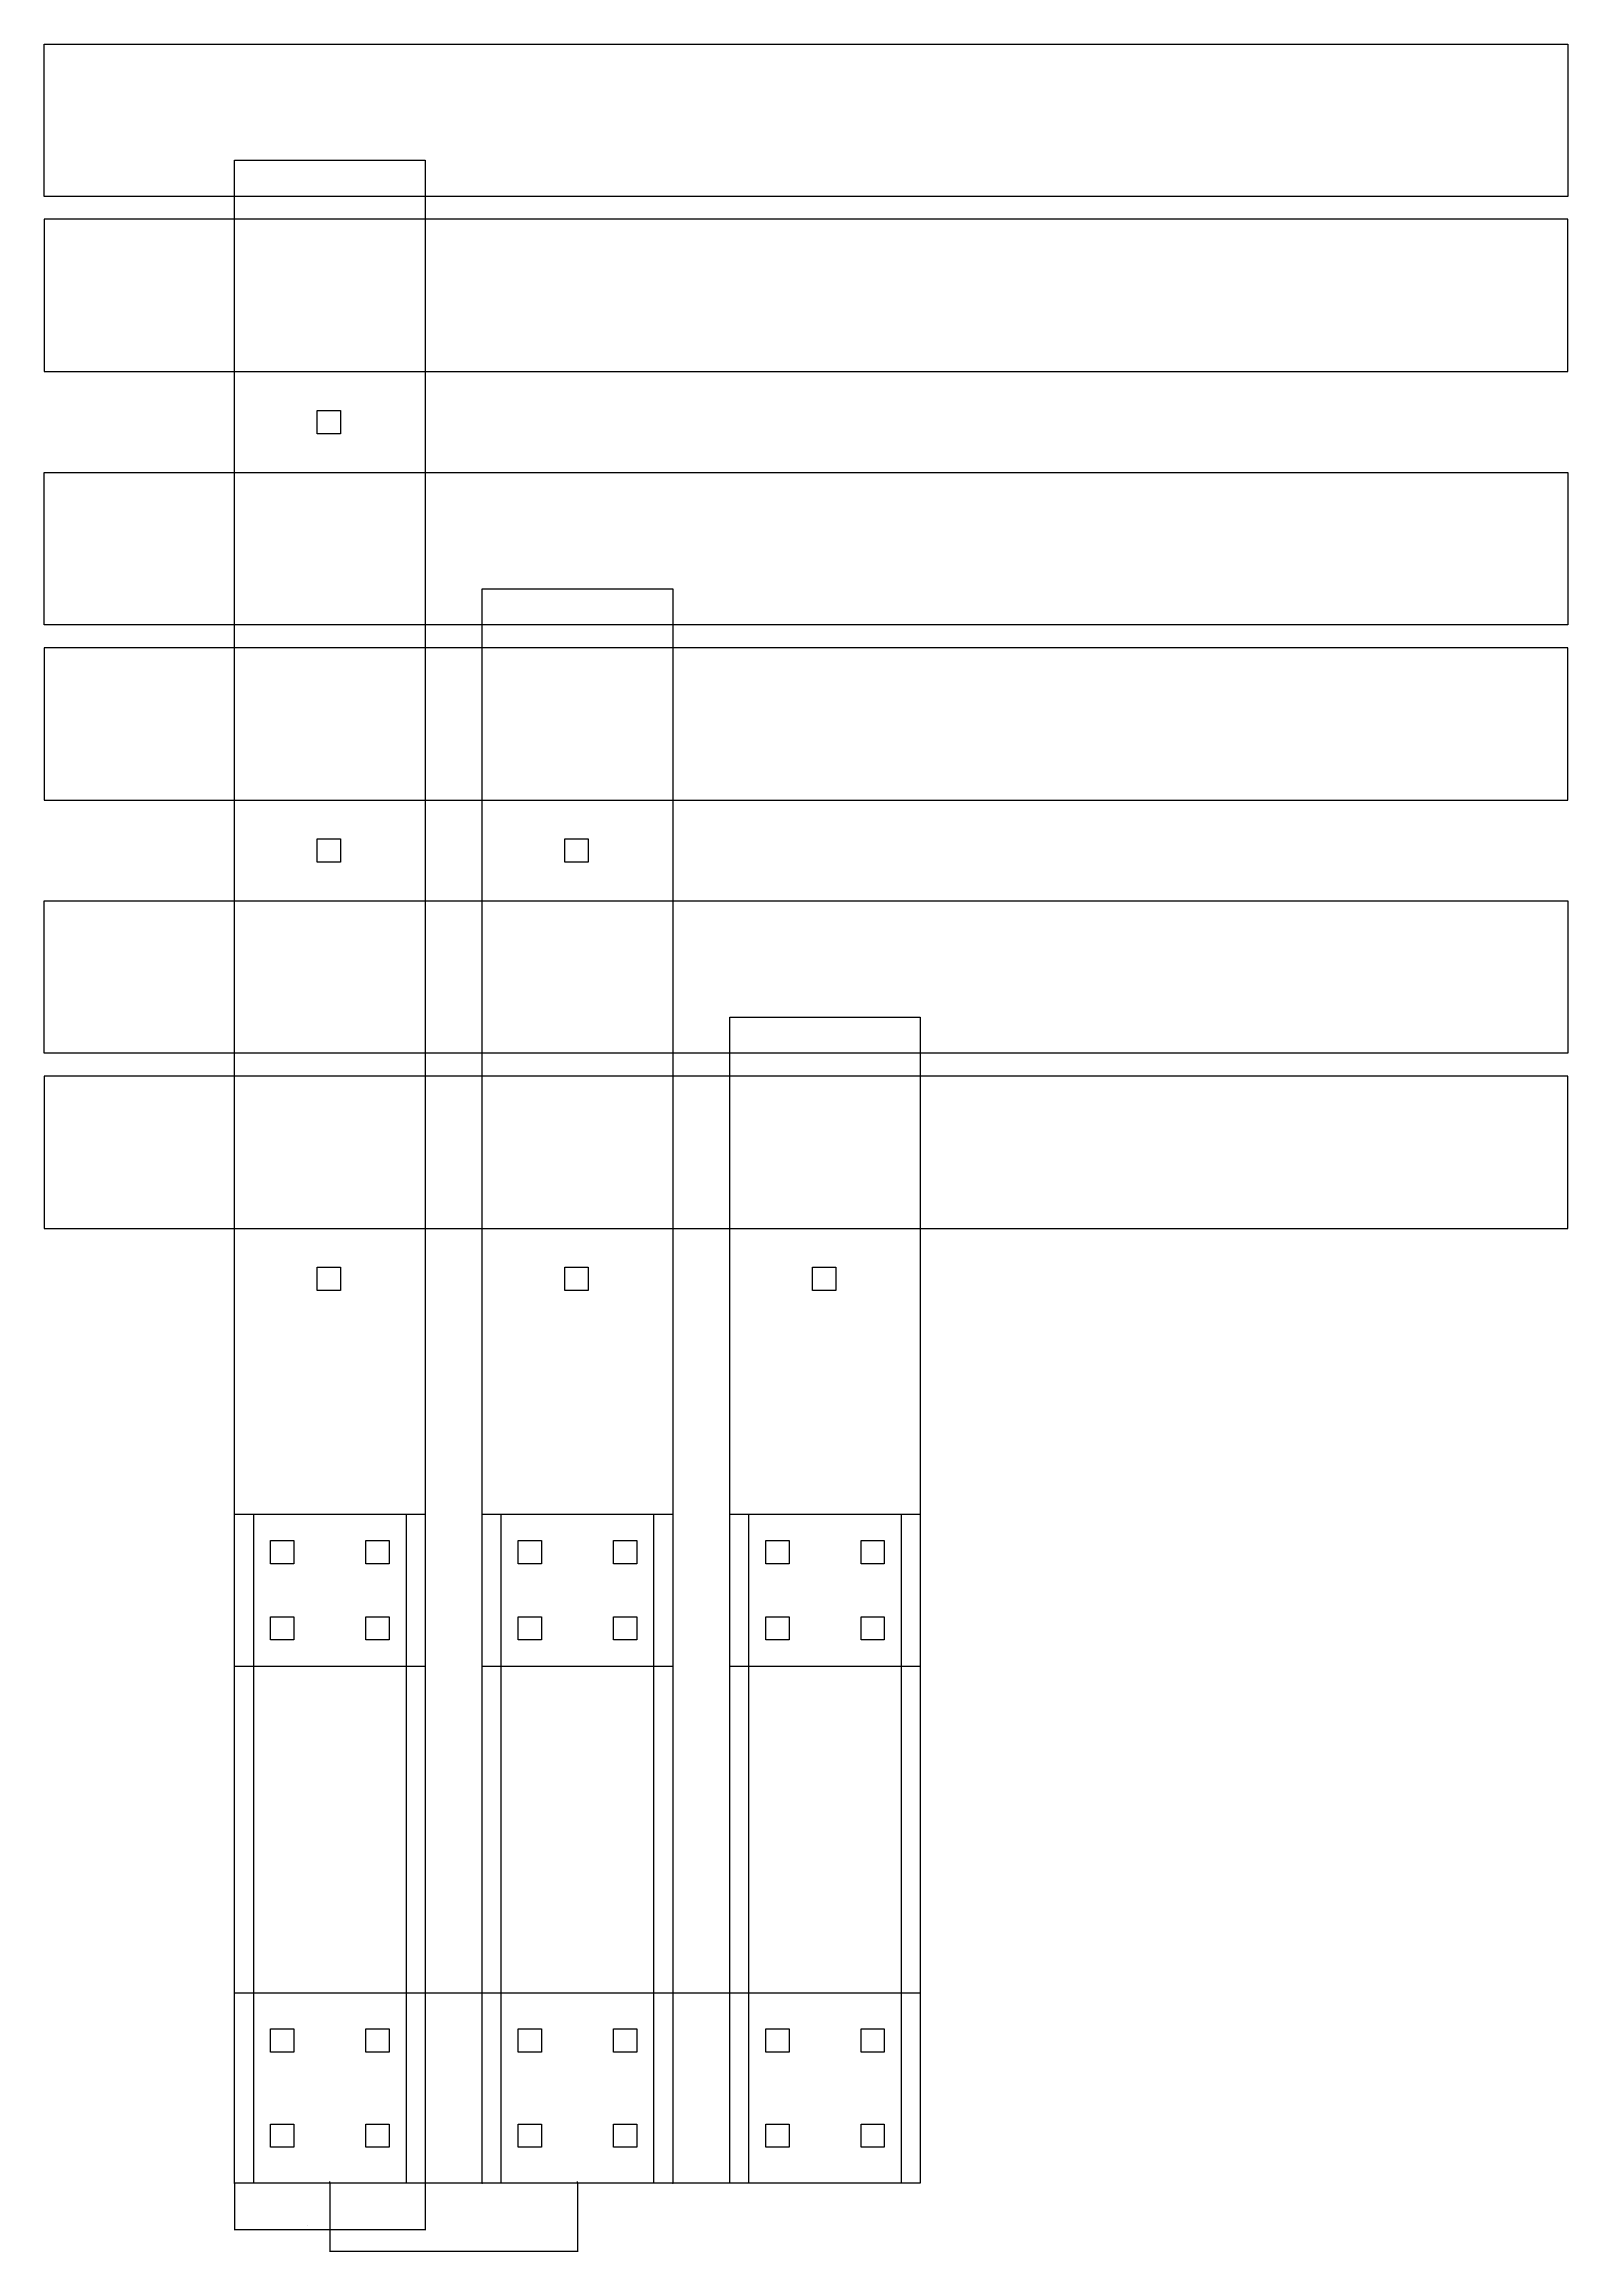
# Model space of a CAD drawing. Header units: millimetres. Extents: x -569 to 1240, y -1079 to 80.
# Drawn here: x 440 to 1240, y -1079 to 80 of the extents above; entities that cross this region are included whole.
import ezdxf

# ---------------------------------------------------------------- set-up
doc = ezdxf.new("R2010")
doc.units = ezdxf.units.MM
doc.layers.add('1', color=7, linetype='CONTINUOUS')
doc.dimstyles.get("Standard").update_dxf_attribs({"dimtxt": 0.18, "dimasz": 0.18, "dimexe": 0.18, "dimexo": 0.0625, "dimgap": 0.09, "dimtad": 0, "dimtih": 1, "dimtoh": 1, "dimdec": 4, "dimzin": 0, "dimdsep": 46, "dimtxsty": 'Standard', "dimcen": 0.09, "dimadec": 0, "dimazin": 0, "dimtfac": 1, "dimtdec": 4, "dimtofl": 0, "dimtmove": 0, "dimatfit": 3, "dimfxl": 1, "dimtolj": 1, "dimtzin": 0, "dimarcsym": 0})

# ---------------------------------------------------------------- blocks, each defined once
blk = doc.blocks.new('*D1')
at = {"layer": '1', "color": 0, "linetype": 'ByBlock', "lineweight": -2}
for p, q in [((590, -1043.6), (590, -1079.5)), ((720, -1043.6), (720, -1079.5)), ((720, -1079.3), (590, -1079.3))]:
    blk.add_line(p, q, dxfattribs=at)
for points in [[(590, -1079.3), (590.2, -1079.3), (590.2, -1079.3)], [(720, -1079.3), (719.8, -1079.3), (719.8, -1079.3)]]:
    blk.add_solid(points, dxfattribs=at)
at = {"layer": '1', "color": 0, "linetype": 'CONTINUOUS', "lineweight": -2, "insert": (656.3, -1077.1), "char_height": 0.18, "width": 0.94, "attachment_point": 5}
blk.add_mtext('130.0000', dxfattribs=at)
blk = doc.blocks.new('*D2')
at = {"layer": '1', "color": 0, "linetype": 'ByBlock', "lineweight": -2}
for p, q in [((540, -1043.6), (540, -1068.1)), ((640, -1043.6), (640, -1068.1)), ((640, -1067.9), (540, -1067.9))]:
    blk.add_line(p, q, dxfattribs=at)
for points in [[(540, -1067.9), (540.2, -1067.9), (540.2, -1067.9)], [(640, -1067.9), (639.8, -1067.9), (639.8, -1067.9)]]:
    blk.add_solid(points, dxfattribs=at)
at = {"layer": '1', "color": 0, "linetype": 'CONTINUOUS', "lineweight": -2, "insert": (578.6, -1065.6), "char_height": 0.18, "width": 0.94, "attachment_point": 5}
blk.add_mtext('100.0000', dxfattribs=at)

msp = doc.modelspace()

# ---------------------------------------------------------------- linework, layer by layer
at = {"layer": '1', "color": 7, "linetype": 'CONTINUOUS'}
for p, q in [((440, 80), (1240, 80)), ((440, 0), (440, 80)), ((1240, 80), (1240, 0)), ((540, 19), (640, 19)), ((540, -772), (540, 19)), ((640, 19), (640, -772)), ((1240, 0), (440, 0)), ((1240, -12), (440, -12)), ((440, -12), (440, -92)), ((1240, -92), (1240, -12)), ((440, -92), (1240, -92)), ((583.4, -112.4), (595.6, -112.4)), ((583.4, -124.6), (583.4, -112.4)), ((595.6, -112.4), (595.6, -124.6)), ((595.6, -124.6), (583.4, -124.6)), ((440, -145), (1240, -145)), ((440, -225), (440, -145)), ((1240, -145), (1240, -225)), ((670, -206), (770, -206)), ((670, -772), (670, -206)), ((770, -206), (770, -772)), ((1240, -225), (440, -225)), ((1240, -237), (440, -237)), ((440, -237), (440, -317)), ((1240, -317), (1240, -237)), ((440, -317), (1240, -317)), ((583.4, -349.6), (583.4, -337.4)), ((583.4, -337.4), (595.6, -337.4)), ((595.6, -337.4), (595.6, -349.6)), ((713.4, -337.4), (725.6, -337.4)), ((713.4, -349.6), (713.4, -337.4)), ((725.6, -337.4), (725.6, -349.6)), ((595.6, -349.6), (583.4, -349.6)), ((725.6, -349.6), (713.4, -349.6)), ((440, -370), (1240, -370)), ((440, -450), (440, -370)), ((1240, -370), (1240, -450)), ((800, -431), (900, -431)), ((800, -772), (800, -431)), ((900, -431), (900, -772)), ((1240, -450), (440, -450)), ((1240, -462), (440, -462)), ((440, -462), (440, -542)), ((1240, -542), (1240, -462)), ((440, -542), (1240, -542)), ((583.4, -562.4), (595.6, -562.4)), ((583.4, -574.6), (583.4, -562.4)), ((595.6, -562.4), (595.6, -574.6)), ((713.4, -574.6), (713.4, -562.4)), ((713.4, -562.4), (725.6, -562.4)), ((725.6, -562.4), (725.6, -574.6)), ((843.4, -562.4), (855.6, -562.4)), ((843.4, -574.6), (843.4, -562.4)), ((855.6, -562.4), (855.6, -574.6)), ((595.6, -574.6), (583.4, -574.6)), ((725.6, -574.6), (713.4, -574.6)), ((855.6, -574.6), (843.4, -574.6)), ((558.9, -705.9), (571.1, -705.9)), ((558.9, -718.1), (558.9, -705.9)), ((571.1, -705.9), (571.1, -718.1)), ((608.9, -705.9), (621.1, -705.9)), ((608.9, -718.1), (608.9, -705.9)), ((621.1, -705.9), (621.1, -718.1)), ((688.9, -718.1), (688.9, -705.9)), ((688.9, -705.9), (701.1, -705.9)), ((701.1, -705.9), (701.1, -718.1)), ((738.9, -718.1), (738.9, -705.9)), ((738.9, -705.9), (751.1, -705.9)), ((751.1, -705.9), (751.1, -718.1)), ((818.9, -705.9), (831.1, -705.9)), ((818.9, -718.1), (818.9, -705.9)), ((831.1, -705.9), (831.1, -718.1)), ((868.9, -705.9), (881.1, -705.9)), ((868.9, -718.1), (868.9, -705.9)), ((881.1, -705.9), (881.1, -718.1)), ((571.1, -718.1), (558.9, -718.1)), ((621.1, -718.1), (608.9, -718.1)), ((701.1, -718.1), (688.9, -718.1)), ((751.1, -718.1), (738.9, -718.1)), ((831.1, -718.1), (818.9, -718.1)), ((881.1, -718.1), (868.9, -718.1)), ((558.9, -745.9), (571.1, -745.9)), ((558.9, -758.1), (558.9, -745.9)), ((571.1, -745.9), (571.1, -758.1)), ((608.9, -745.9), (621.1, -745.9)), ((608.9, -758.1), (608.9, -745.9)), ((621.1, -745.9), (621.1, -758.1)), ((688.9, -758.1), (688.9, -745.9)), ((688.9, -745.9), (701.1, -745.9)), ((701.1, -745.9), (701.1, -758.1)), ((738.9, -758.1), (738.9, -745.9)), ((738.9, -745.9), (751.1, -745.9)), ((751.1, -745.9), (751.1, -758.1)), ((818.9, -745.9), (831.1, -745.9)), ((818.9, -758.1), (818.9, -745.9)), ((831.1, -745.9), (831.1, -758.1)), ((868.9, -745.9), (881.1, -745.9)), ((868.9, -758.1), (868.9, -745.9)), ((881.1, -745.9), (881.1, -758.1)), ((571.1, -758.1), (558.9, -758.1)), ((621.1, -758.1), (608.9, -758.1)), ((701.1, -758.1), (688.9, -758.1)), ((751.1, -758.1), (738.9, -758.1)), ((831.1, -758.1), (818.9, -758.1)), ((881.1, -758.1), (868.9, -758.1)), ((640, -772), (540, -772)), ((770, -772), (670, -772)), ((900, -772), (800, -772)), ((540, -943.5), (900, -943.5)), ((540, -1043.5), (540, -943.5)), ((900, -943.5), (900, -1043.5)), ((558.9, -974.6), (558.9, -962.4)), ((558.9, -962.4), (571.1, -962.4)), ((571.1, -962.4), (571.1, -974.6)), ((608.9, -974.6), (608.9, -962.4)), ((608.9, -962.4), (621.1, -962.4)), ((621.1, -962.4), (621.1, -974.6)), ((688.9, -962.4), (701.1, -962.4)), ((688.9, -974.6), (688.9, -962.4)), ((701.1, -962.4), (701.1, -974.6)), ((738.9, -962.4), (751.1, -962.4)), ((738.9, -974.6), (738.9, -962.4)), ((751.1, -962.4), (751.1, -974.6)), ((818.9, -974.6), (818.9, -962.4)), ((818.9, -962.4), (831.1, -962.4)), ((831.1, -962.4), (831.1, -974.6)), ((868.9, -974.6), (868.9, -962.4)), ((868.9, -962.4), (881.1, -962.4)), ((881.1, -962.4), (881.1, -974.6)), ((571.1, -974.6), (558.9, -974.6)), ((621.1, -974.6), (608.9, -974.6)), ((701.1, -974.6), (688.9, -974.6)), ((751.1, -974.6), (738.9, -974.6)), ((831.1, -974.6), (818.9, -974.6)), ((881.1, -974.6), (868.9, -974.6)), ((558.9, -1024.6), (558.9, -1012.4)), ((558.9, -1012.4), (571.1, -1012.4)), ((571.1, -1012.4), (571.1, -1024.6)), ((608.9, -1024.6), (608.9, -1012.4)), ((608.9, -1012.4), (621.1, -1012.4)), ((621.1, -1012.4), (621.1, -1024.6)), ((688.9, -1012.4), (701.1, -1012.4)), ((688.9, -1024.6), (688.9, -1012.4)), ((701.1, -1012.4), (701.1, -1024.6)), ((738.9, -1012.4), (751.1, -1012.4)), ((738.9, -1024.6), (738.9, -1012.4)), ((751.1, -1012.4), (751.1, -1024.6)), ((818.9, -1024.6), (818.9, -1012.4)), ((818.9, -1012.4), (831.1, -1012.4)), ((831.1, -1012.4), (831.1, -1024.6)), ((868.9, -1024.6), (868.9, -1012.4)), ((868.9, -1012.4), (881.1, -1012.4)), ((881.1, -1012.4), (881.1, -1024.6)), ((571.1, -1024.6), (558.9, -1024.6)), ((621.1, -1024.6), (608.9, -1024.6)), ((701.1, -1024.6), (688.9, -1024.6)), ((751.1, -1024.6), (738.9, -1024.6)), ((831.1, -1024.6), (818.9, -1024.6)), ((881.1, -1024.6), (868.9, -1024.6)), ((900, -1043.5), (540, -1043.5))]:
    msp.add_line(p, q, dxfattribs=at)
at = {"layer": '1', "color": 1, "linetype": 'CONTINUOUS'}
for p, q in [((540, -692), (640, -692)), ((540, -1043.5), (540, -692)), ((640, -692), (640, -1043.5)), ((670, -692), (770, -692)), ((670, -1043.5), (670, -692)), ((770, -692), (770, -1043.5)), ((800, -692), (900, -692)), ((800, -1043.5), (800, -692)), ((900, -692), (900, -1043.5)), ((640, -1043.5), (540, -1043.5)), ((770, -1043.5), (670, -1043.5)), ((900, -1043.5), (800, -1043.5))]:
    msp.add_line(p, q, dxfattribs=at)
at = {"layer": '1', "color": 2, "linetype": 'CONTINUOUS'}
for p, q in [((550, -1043.5), (550, -692)), ((630, -692), (630, -1043.5)), ((680, -1043.5), (680, -692)), ((760, -692), (760, -1043.5)), ((810, -1043.5), (810, -692)), ((890, -692), (890, -1043.5))]:
    msp.add_line(p, q, dxfattribs=at)
at = {"layer": '1', "color": 3, "linetype": 'CONTINUOUS'}
for p, q in [((590, -1043.5), (590, -1042.5)), ((590, -1043.5), (590, -1044.5)), ((720, -1043.5), (720, -1042.5)), ((720, -1043.5), (720, -1044.5))]:
    msp.add_line(p, q, dxfattribs=at)
at = {"layer": '1', "color": 3}
for p in [(800, -692), (540, -1043.5), (590, -1043.5), (640, -1043.5), (670, -1043.5), (720, -1043.5), (770, -1043.5)]:
    msp.add_point(p, dxfattribs=at)

# ---------------------------------------------------------------- dimensions: what is measured, and where the dimension line sits
at = {"layer": '1'}
for base, p1, p2, picture, middle in [((540, -1067.89037), (640, -1043.5), (540, -1043.5), '*D2', (578.56603, -1065.64037)), ((590, -1079.31676), (720, -1043.5), (590, -1043.5), '*D1', (656.33624, -1077.06676))]:
    dim = msp.add_linear_dim(base=base, p1=p1, p2=p2, dimstyle='Standard', dxfattribs=at)
    dim.commit()
    dim.dimension.update_dxf_attribs({"geometry": picture, "text_midpoint": middle})

doc.saveas('drawing.dxf')
